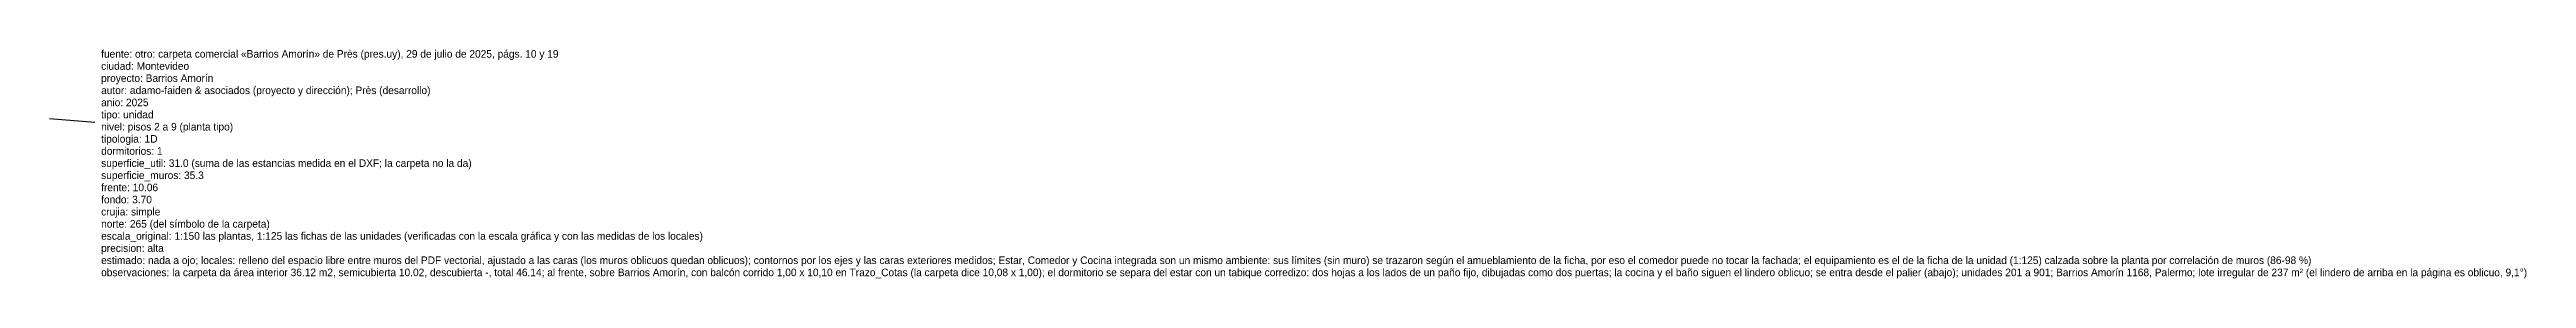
# Model space of a CAD drawing. Header units: metres. Extents: x 0 to 92.5, y -3.6 to 4.7.
# Drawn here: x 10.9 to 92.5, y -3.6 to 4 of the extents above; entities that cross this region are included whole.
import ezdxf

# ---------------------------------------------------------------- set-up
doc = ezdxf.new("R2010")
doc.units = ezdxf.units.M
doc.layers.add('Trazo_Datos', color=7, linetype='Continuous')
doc.layers.add('Trazo_Norte', color=1, linetype='Continuous')

msp = doc.modelspace()

# ---------------------------------------------------------------- texts
at = {"layer": 'Trazo_Datos'}
for s, p in [('fuente: otro: carpeta comercial «Barrios Amorín» de Près (pres.uy), 29 de julio de 2025, págs. 10 y 19', (12.56, 3.7)), ('ciudad: Montevideo', (12.56, 3.3)), ('autor: adamo-faiden & asociados (proyecto y dirección); Près (desarrollo)', (12.56, 2.5)), ('proyecto: Barrios Amorín', (12.56, 2.9)), ('tipo: unidad', (12.56, 1.7)), ('anio: 2025', (12.56, 2.1)), ('tipologia: 1D', (12.56, 0.9)), ('nivel: pisos 2 a 9 (planta tipo)', (12.56, 1.3)), ('superficie_util: 31.0 (suma de las estancias medida en el DXF; la carpeta no la da)', (12.56, 0.1)), ('dormitorios: 1', (12.56, 0.5)), ('frente: 10.06', (12.56, -0.7)), ('superficie_muros: 35.3', (12.56, -0.3)), ('fondo: 3.70', (12.56, -1.1)), ('crujia: simple', (12.56, -1.5)), ('escala_original: 1:150 las plantas, 1:125 las fichas de las unidades (verificadas con la escala gráfica y con las medidas de los locales)', (12.56, -2.3)), ('norte: 265 (del símbolo de la carpeta)', (12.56, -1.9)), ('precision: alta', (12.56, -2.7)), ('estimado: nada a ojo; locales: relleno del espacio libre entre muros del PDF vectorial, ajustado a las caras (los muros oblicuos quedan oblicuos); contornos por los ejes y las caras exteriores medidos; Estar, Comedor y Cocina integrada son un mismo ambiente: sus límites (sin muro) se trazaron según el amueblamiento de la ficha, por eso el comedor puede no tocar la fachada; el equipamiento es el de la ficha de la unidad (1:125) calzada sobre la planta por correlación de muros (86-98 %)', (12.56, -3.1)), ('observaciones: la carpeta da área interior 36.12 m2, semicubierta 10.02, descubierta -, total 46.14; al frente, sobre Barrios Amorín, con balcón corrido 1,00 x 10,10 en Trazo_Cotas (la carpeta dice 10,08 x 1,00); el dormitorio se separa del estar con un tabique corredizo: dos hojas a los lados de un paño fijo, dibujadas como dos puertas; la cocina y el baño siguen el lindero oblicuo; se entra desde el palier (abajo); unidades 201 a 901; Barrios Amorín 1168, Palermo; lote irregular de 237 m² (el lindero de arriba en la página es oblicuo, 9,1°)', (12.56, -3.5))]:
    msp.add_text(s, height=0.25, dxfattribs=at).set_placement(p)

# ---------------------------------------------------------------- linework, layer by layer
at = {"layer": 'Trazo_Norte'}
msp.add_line((10.86, 1.7), (12.35, 1.57), dxfattribs=at)

msp.set_redraw_order([(e.dxf.handle, doc.entitydb.next_handle()) for e in msp.query("TEXT MTEXT ATTDEF DIMENSION ARC_DIMENSION")])  # texts and dimensions are drawn at this point

doc.saveas('drawing.dxf')
